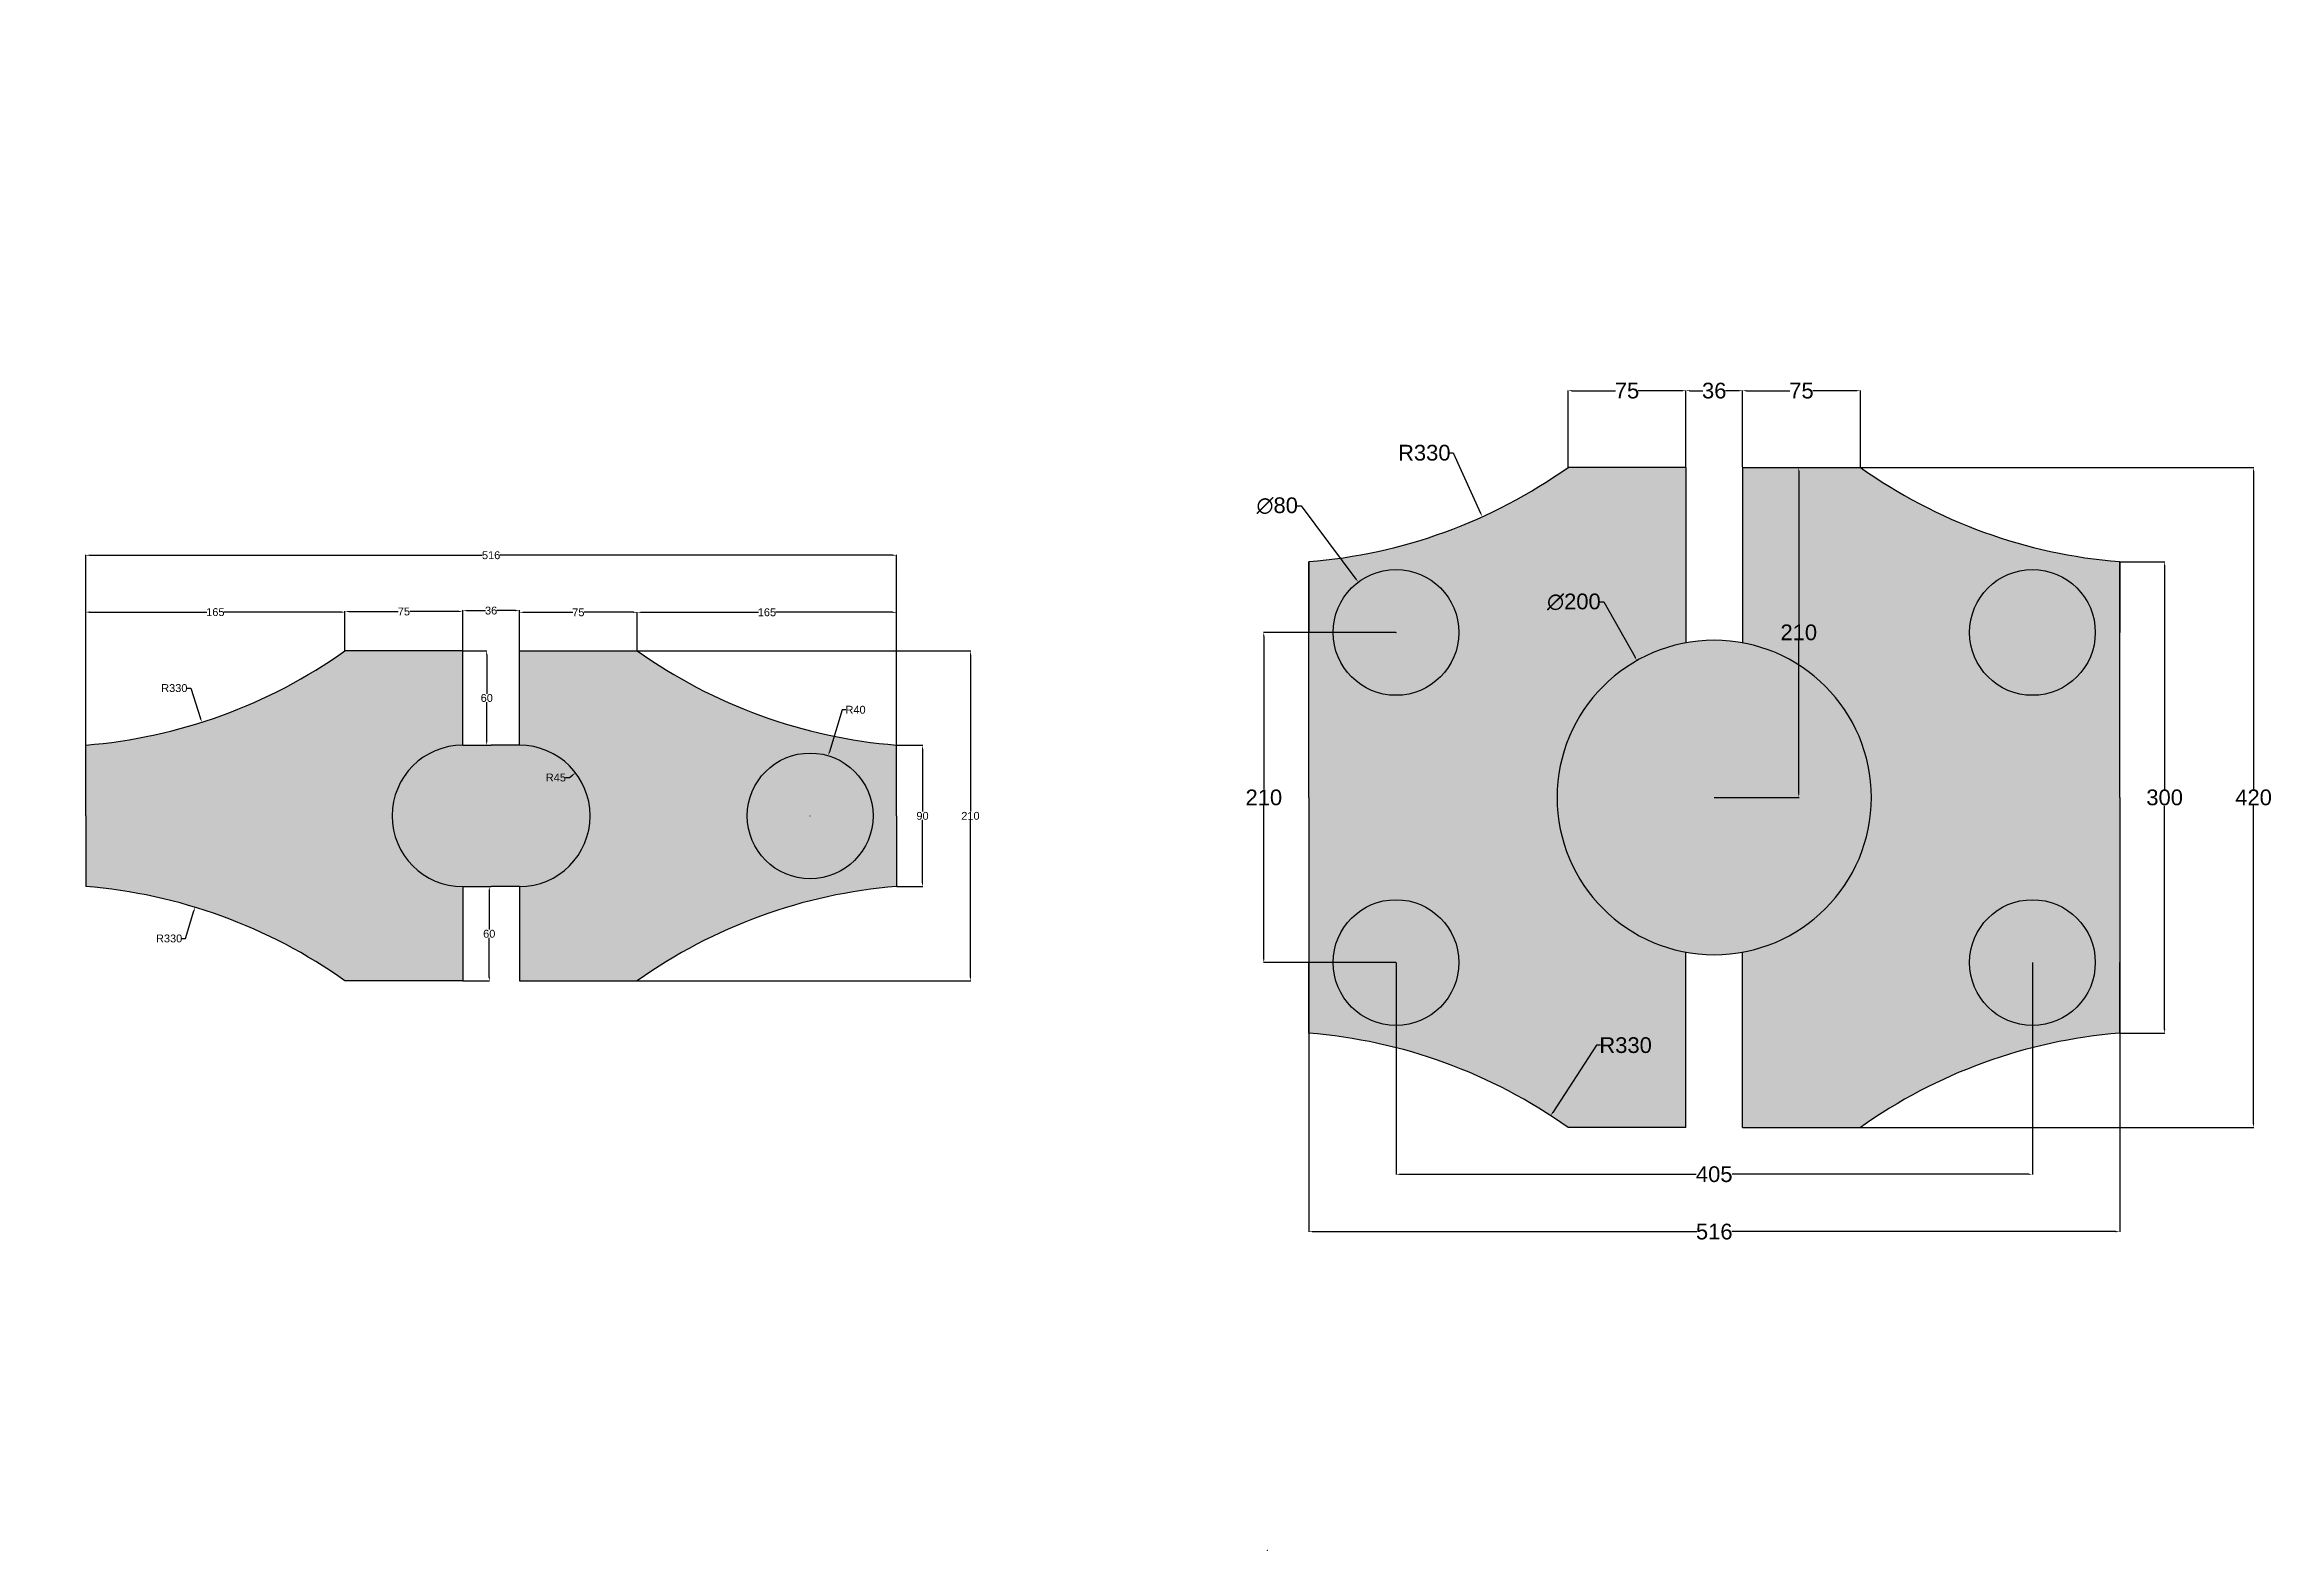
# Model space of a CAD drawing. Header units: inches. Extents: x 17 to 3646, y -345 to 614.
# Drawn here: x 1834 to 3251, y -345 to 614 of the extents above; entities that cross this region are included whole.
import ezdxf

# ---------------------------------------------------------------- set-up
doc = ezdxf.new("R2010")
doc.units = ezdxf.units.IN
doc.header["$MEASUREMENT"] = 0
doc.styles.get("Standard").update_dxf_attribs({"font": 'arial.ttf'})
doc.dimstyles.new('Copy(2) of Standard', dxfattribs={"dimtxt": 10, "dimasz": 2.5, "dimexe": 0.18, "dimexo": 0.0625, "dimgap": 0.09, "dimtad": 0, "dimtih": 1, "dimtoh": 1, "dimdec": 0, "dimzin": 0, "dimdsep": 46, "dimtxsty": 'Standard', "dimcen": 0.09, "dimadec": 0, "dimazin": 0, "dimtfac": 1, "dimtdec": 0, "dimtofl": 0, "dimtmove": 0, "dimatfit": 3, "dimfxl": 1, "dimtolj": 1, "dimtzin": 0, "dimarcsym": 0})
doc.dimstyles.get("Standard").update_dxf_attribs({"dimtxt": 5, "dimasz": 2.5, "dimexe": 0.18, "dimexo": 0.0625, "dimgap": 0.09, "dimtad": 0, "dimtih": 1, "dimtoh": 1, "dimdec": 0, "dimzin": 0, "dimdsep": 46, "dimtxsty": 'Standard', "dimcen": 0.09, "dimadec": 0, "dimazin": 0, "dimtfac": 1, "dimtdec": 0, "dimtofl": 0, "dimtmove": 0, "dimatfit": 3, "dimfxl": 1, "dimtolj": 1, "dimtzin": 0, "dimarcsym": 0})

msp = doc.modelspace()

# ---------------------------------------------------------------- blocks, each defined once
blk = doc.blocks.new('*D113')
at = {"color": 0, "lineweight": -2, "transparency": 16777216}
for p, q in [((2025.6, 227.9), (2025.6, 253)), ((2028.1, 252.8), (2059.5, 252.8)), ((2098.1, 252.8), (2066.8, 252.8)), ((2100.6, 227.9), (2100.6, 253))]:
    blk.add_line(p, q, dxfattribs=at)
at = {"color": 0, "transparency": 16777216}
for points in [[(2028.1, 253.2), (2028.1, 252.4), (2025.6, 252.8)], [(2098.1, 253.2), (2098.1, 252.4), (2100.6, 252.8)]]:
    blk.add_solid(points, dxfattribs=at)
at = {"layer": 'Defpoints', "color": 0, "transparency": 16777216}
for p in [(2100.6, 252.8), (2025.6, 227.8), (2100.6, 227.8)]:
    blk.add_point(p, dxfattribs=at)
at = {"color": 0, "transparency": 16777216, "insert": (2063.1, 252.8), "char_height": 5, "attachment_point": 5}
blk.add_mtext('\\A1;75', dxfattribs=at)
blk = doc.blocks.new('*D114')
at = {"color": 0, "lineweight": -2, "transparency": 16777216}
for p, q in [((2100.6, 227.9), (2100.6, 253.6)), ((2103.1, 253.4), (2115, 253.4)), ((2134.1, 253.4), (2122.3, 253.4)), ((2136.6, 227.9), (2136.6, 253.6))]:
    blk.add_line(p, q, dxfattribs=at)
at = {"color": 0, "transparency": 16777216}
for points in [[(2103.1, 253.8), (2103.1, 253), (2100.6, 253.4)], [(2134.1, 253.8), (2134.1, 253), (2136.6, 253.4)]]:
    blk.add_solid(points, dxfattribs=at)
at = {"layer": 'Defpoints', "color": 0, "transparency": 16777216}
for p in [(2136.6, 253.4), (2100.6, 227.8), (2136.6, 227.8)]:
    blk.add_point(p, dxfattribs=at)
at = {"color": 0, "transparency": 16777216, "insert": (2118.6, 253.4), "char_height": 5, "attachment_point": 5}
blk.add_mtext('\\A1;36', dxfattribs=at)
blk = doc.blocks.new('*D115')
at = {"color": 0, "lineweight": -2, "transparency": 16777216}
for p, q in [((2136.6, 227.9), (2136.6, 252.5)), ((2139.1, 252.3), (2170.5, 252.3)), ((2209.1, 252.3), (2177.8, 252.3)), ((2211.6, 227.9), (2211.6, 252.5))]:
    blk.add_line(p, q, dxfattribs=at)
at = {"color": 0, "transparency": 16777216}
for points in [[(2139.1, 252.7), (2139.1, 251.9), (2136.6, 252.3)], [(2209.1, 252.7), (2209.1, 251.9), (2211.6, 252.3)]]:
    blk.add_solid(points, dxfattribs=at)
at = {"layer": 'Defpoints', "color": 0, "transparency": 16777216}
for p in [(2211.6, 252.3), (2136.6, 227.8), (2211.6, 227.8)]:
    blk.add_point(p, dxfattribs=at)
at = {"color": 0, "transparency": 16777216, "insert": (2174.1, 252.3), "char_height": 5, "attachment_point": 5}
blk.add_mtext('\\A1;75', dxfattribs=at)
blk = doc.blocks.new('*D116')
at = {"color": 0, "lineweight": -2, "transparency": 16777216}
for p, q in [((2211.6, 227.9), (2211.6, 252.5)), ((2214.1, 252.3), (2288.7, 252.3)), ((2374.1, 252.3), (2299.5, 252.3)), ((2376.6, 167.9), (2376.6, 252.5))]:
    blk.add_line(p, q, dxfattribs=at)
at = {"color": 0, "transparency": 16777216}
for points in [[(2214.1, 252.7), (2214.1, 251.9), (2211.6, 252.3)], [(2374.1, 252.7), (2374.1, 251.9), (2376.6, 252.3)]]:
    blk.add_solid(points, dxfattribs=at)
at = {"layer": 'Defpoints', "color": 0, "transparency": 16777216}
for p in [(2376.6, 252.3), (2211.6, 227.8), (2376.6, 167.8)]:
    blk.add_point(p, dxfattribs=at)
at = {"color": 0, "transparency": 16777216, "insert": (2294.1, 252.3), "char_height": 5, "attachment_point": 5}
blk.add_mtext('\\A1;165', dxfattribs=at)
blk = doc.blocks.new('*D117')
at = {"color": 0, "lineweight": -2, "transparency": 16777216}
for p, q in [((1860.6, 167.9), (1860.6, 252.6)), ((1863.1, 252.4), (1937.7, 252.4)), ((2023.1, 252.4), (1948.5, 252.4)), ((2025.6, 227.9), (2025.6, 252.6))]:
    blk.add_line(p, q, dxfattribs=at)
at = {"color": 0, "transparency": 16777216}
for points in [[(1863.1, 252.9), (1863.1, 252), (1860.6, 252.4)], [(2023.1, 252.9), (2023.1, 252), (2025.6, 252.4)]]:
    blk.add_solid(points, dxfattribs=at)
at = {"layer": 'Defpoints', "color": 0, "transparency": 16777216}
for p in [(2025.6, 252.4), (2025.6, 227.8), (1860.6, 167.8)]:
    blk.add_point(p, dxfattribs=at)
at = {"color": 0, "transparency": 16777216, "insert": (1943.1, 252.4), "char_height": 5, "attachment_point": 5}
blk.add_mtext('\\A1;165', dxfattribs=at)
blk = doc.blocks.new('*D118')
at = {"color": 0, "lineweight": -2, "transparency": 16777216}
for p, q in [((1860.6, 167.9), (1860.6, 288.8)), ((1863.1, 288.6), (2113, 288.6)), ((2374.1, 288.6), (2124.2, 288.6)), ((2376.6, 167.9), (2376.6, 288.8))]:
    blk.add_line(p, q, dxfattribs=at)
at = {"color": 0, "transparency": 16777216}
for points in [[(1863.1, 289), (1863.1, 288.2), (1860.6, 288.6)], [(2374.1, 289), (2374.1, 288.2), (2376.6, 288.6)]]:
    blk.add_solid(points, dxfattribs=at)
at = {"layer": 'Defpoints', "color": 0, "transparency": 16777216}
for p in [(1860.6, 288.6), (1860.6, 167.8), (2376.6, 167.8)]:
    blk.add_point(p, dxfattribs=at)
at = {"color": 0, "transparency": 16777216, "insert": (2118.6, 288.6), "char_height": 5, "attachment_point": 5}
blk.add_mtext('\\A1;516', dxfattribs=at)
blk = doc.blocks.new('*D119')
at = {"color": 0, "lineweight": -2, "transparency": 16777216}
for p, q in [((2211.7, 227.8), (2423.8, 227.8)), ((2423.6, 225.3), (2423.6, 125.5)), ((2423.6, 20.3), (2423.6, 120.2)), ((2211.7, 17.8), (2423.8, 17.8))]:
    blk.add_line(p, q, dxfattribs=at)
at = {"color": 0, "transparency": 16777216}
for points in [[(2423.2, 225.3), (2424, 225.3), (2423.6, 227.8)], [(2423.2, 20.3), (2424, 20.3), (2423.6, 17.8)]]:
    blk.add_solid(points, dxfattribs=at)
at = {"layer": 'Defpoints', "color": 0, "transparency": 16777216}
for p in [(2211.6, 227.8), (2211.6, 17.8), (2423.6, 17.8)]:
    blk.add_point(p, dxfattribs=at)
at = {"color": 0, "transparency": 16777216, "insert": (2423.6, 122.8), "char_height": 5, "attachment_point": 5}
blk.add_mtext('\\A1;210', dxfattribs=at)
blk = doc.blocks.new('*D120')
at = {"color": 0, "lineweight": -2, "transparency": 16777216}
for p, q in [((2376.7, 167.8), (2393.3, 167.8)), ((2393.1, 165.3), (2393.1, 125.5)), ((2393.1, 80.3), (2393.1, 120.2)), ((2376.7, 77.8), (2393.3, 77.8))]:
    blk.add_line(p, q, dxfattribs=at)
at = {"color": 0, "transparency": 16777216}
for points in [[(2392.7, 165.3), (2393.5, 165.3), (2393.1, 167.8)], [(2392.7, 80.3), (2393.5, 80.3), (2393.1, 77.8)]]:
    blk.add_solid(points, dxfattribs=at)
at = {"layer": 'Defpoints', "color": 0, "transparency": 16777216}
for p in [(2376.6, 167.8), (2376.6, 77.8), (2393.1, 77.8)]:
    blk.add_point(p, dxfattribs=at)
at = {"color": 0, "transparency": 16777216, "insert": (2393.1, 122.8), "char_height": 5, "attachment_point": 5}
blk.add_mtext('\\A1;90', dxfattribs=at)
blk = doc.blocks.new('*D121')
at = {"color": 0, "lineweight": -2, "transparency": 16777216}
for p, q in [((1925, 204.1), (1927.5, 204.1)), ((1927.5, 204.1), (1933.7, 184.7))]:
    blk.add_line(p, q, dxfattribs=at)
at = {"color": 0, "transparency": 16777216}
blk.add_solid([(1934.1, 184.8), (1933.3, 184.6), (1934.5, 182.3)], dxfattribs=at)
at = {"layer": 'Defpoints', "color": 0, "transparency": 16777216}
for p in [(1834.4, 496.8), (1934.5, 182.3)]:
    blk.add_point(p, dxfattribs=at)
at = {"color": 0, "transparency": 16777216, "insert": (1917, 204.1), "char_height": 5, "attachment_point": 5}
blk.add_mtext('\\A1;R330', dxfattribs=at)
blk = doc.blocks.new('*D122')
at = {"color": 0, "lineweight": -2, "transparency": 16777216}
for p, q in [((1924.2, 44.8), (1929.5, 62.3)), ((1921.7, 44.8), (1924.2, 44.8))]:
    blk.add_line(p, q, dxfattribs=at)
at = {"color": 0, "transparency": 16777216}
blk.add_solid([(1929.1, 62.4), (1929.9, 62.2), (1930.2, 64.7)], dxfattribs=at)
at = {"layer": 'Defpoints', "color": 0, "transparency": 16777216}
for p in [(1930.2, 64.7), (1834.4, -251.1)]:
    blk.add_point(p, dxfattribs=at)
at = {"color": 0, "transparency": 16777216, "insert": (1913.7, 44.8), "char_height": 5, "attachment_point": 5}
blk.add_mtext('\\A1;R330', dxfattribs=at)
blk = doc.blocks.new('*D125')
at = {"color": 0, "lineweight": -2, "transparency": 16777216}
for p, q in [((2341.9, 190.3), (2333.9, 163.5)), ((2344.4, 190.3), (2341.9, 190.3)), ((2321.5, 122.8), (2321.7, 122.8)), ((2321.6, 122.8), (2321.6, 122.9))]:
    blk.add_line(p, q, dxfattribs=at)
at = {"color": 0, "transparency": 16777216}
blk.add_solid([(2333.5, 163.7), (2334.3, 163.4), (2333.1, 161.2)], dxfattribs=at)
at = {"layer": 'Defpoints', "color": 0, "transparency": 16777216}
for p in [(2333.1, 161.2), (2321.6, 122.8)]:
    blk.add_point(p, dxfattribs=at)
at = {"color": 0, "transparency": 16777216, "insert": (2350.5, 190.3), "char_height": 5, "attachment_point": 5}
blk.add_mtext('\\A1;R40', dxfattribs=at)
blk = doc.blocks.new('*D126')
at = {"color": 0, "lineweight": -2, "transparency": 16777216}
for p, q in [((2165.9, 147.2), (2168.4, 147.2)), ((2168.4, 147.2), (2170.4, 148.7))]:
    blk.add_line(p, q, dxfattribs=at)
at = {"color": 0, "transparency": 16777216}
blk.add_solid([(2170.1, 149), (2170.6, 148.4), (2172.4, 150.2)], dxfattribs=at)
at = {"layer": 'Defpoints', "color": 0, "transparency": 16777216}
for p in [(2172.4, 150.2), (2136.6, 122.8)]:
    blk.add_point(p, dxfattribs=at)
at = {"color": 0, "transparency": 16777216, "insert": (2159.8, 147.2), "char_height": 5, "attachment_point": 5}
blk.add_mtext('\\A1;R45', dxfattribs=at)
blk = doc.blocks.new('*D127')
at = {"color": 0, "lineweight": -2, "transparency": 16777216}
for p, q in [((2100.7, 227.8), (2115.9, 227.8)), ((2115.8, 225.3), (2115.8, 200.5)), ((2115.8, 170.3), (2115.8, 195.2)), ((2100.7, 167.8), (2115.9, 167.8))]:
    blk.add_line(p, q, dxfattribs=at)
at = {"color": 0, "transparency": 16777216}
for points in [[(2115.3, 225.3), (2116.2, 225.3), (2115.8, 227.8)], [(2115.3, 170.3), (2116.2, 170.3), (2115.8, 167.8)]]:
    blk.add_solid(points, dxfattribs=at)
at = {"layer": 'Defpoints', "color": 0, "transparency": 16777216}
for p in [(2100.6, 227.8), (2100.6, 167.8), (2115.8, 167.8)]:
    blk.add_point(p, dxfattribs=at)
at = {"color": 0, "transparency": 16777216, "insert": (2115.8, 197.8), "char_height": 5, "attachment_point": 5}
blk.add_mtext('\\A1;60', dxfattribs=at)
blk = doc.blocks.new('*D128')
at = {"color": 0, "lineweight": -2, "transparency": 16777216}
for p, q in [((2100.7, 77.8), (2117.6, 77.8)), ((2117.4, 75.3), (2117.4, 50.5)), ((2117.4, 20.3), (2117.4, 45.2)), ((2100.7, 17.8), (2117.6, 17.8))]:
    blk.add_line(p, q, dxfattribs=at)
at = {"color": 0, "transparency": 16777216}
for points in [[(2117, 75.3), (2117.9, 75.3), (2117.4, 77.8)], [(2117, 20.3), (2117.9, 20.3), (2117.4, 17.8)]]:
    blk.add_solid(points, dxfattribs=at)
at = {"layer": 'Defpoints', "color": 0, "transparency": 16777216}
for p in [(2100.6, 77.8), (2100.6, 17.8), (2117.4, 17.8)]:
    blk.add_point(p, dxfattribs=at)
at = {"color": 0, "transparency": 16777216, "insert": (2117.4, 47.8), "char_height": 5, "attachment_point": 5}
blk.add_mtext('\\A1;60', dxfattribs=at)
blk = doc.blocks.new('*D130')
at = {"color": 0, "lineweight": -2, "transparency": 16777216}
for p, q in [((2914.9, 344.5), (2950.9, 344.5)), ((2950.7, 342), (2950.7, 244.7)), ((2950.7, 137), (2950.7, 234.4)), ((2896.9, 134.5), (2950.9, 134.5))]:
    blk.add_line(p, q, dxfattribs=at)
at = {"color": 0, "transparency": 16777216}
for points in [[(2950.3, 342), (2951.1, 342), (2950.7, 344.5)], [(2950.3, 137), (2951.1, 137), (2950.7, 134.5)]]:
    blk.add_solid(points, dxfattribs=at)
at = {"layer": 'Defpoints', "color": 0, "transparency": 16777216}
for p in [(2914.9, 344.5), (2896.9, 134.5), (2950.7, 134.5)]:
    blk.add_point(p, dxfattribs=at)
at = {"color": 0, "transparency": 16777216, "insert": (2950.7, 239.5), "char_height": 10, "attachment_point": 5}
blk.add_mtext('\\A1;210', dxfattribs=at)
blk = doc.blocks.new('*D131')
at = {"color": 0, "lineweight": -2, "transparency": 16777216}
for p, q in [((2878.9, 344.6), (2878.9, 393.5)), ((2881.4, 393.3), (2889.6, 393.3)), ((2912.4, 393.3), (2904.1, 393.3)), ((2914.9, 344.6), (2914.9, 393.5))]:
    blk.add_line(p, q, dxfattribs=at)
at = {"color": 0, "transparency": 16777216}
for points in [[(2881.4, 393.7), (2881.4, 392.9), (2878.9, 393.3)], [(2912.4, 393.7), (2912.4, 392.9), (2914.9, 393.3)]]:
    blk.add_solid(points, dxfattribs=at)
at = {"layer": 'Defpoints', "color": 0, "transparency": 16777216}
for p in [(2914.9, 393.3), (2878.9, 344.5), (2914.9, 344.5)]:
    blk.add_point(p, dxfattribs=at)
at = {"color": 0, "transparency": 16777216, "insert": (2896.9, 393.3), "char_height": 10, "attachment_point": 5}
blk.add_mtext('\\A1;36', dxfattribs=at)
blk = doc.blocks.new('*D132')
at = {"color": 0, "lineweight": -2, "transparency": 16777216}
for p, q in [((2803.9, 344.6), (2803.9, 393.5)), ((2806.4, 393.3), (2834.1, 393.3)), ((2876.4, 393.3), (2848.6, 393.3)), ((2878.9, 344.6), (2878.9, 393.5))]:
    blk.add_line(p, q, dxfattribs=at)
at = {"color": 0, "transparency": 16777216}
for points in [[(2806.4, 393.7), (2806.4, 392.9), (2803.9, 393.3)], [(2876.4, 393.7), (2876.4, 392.9), (2878.9, 393.3)]]:
    blk.add_solid(points, dxfattribs=at)
at = {"layer": 'Defpoints', "color": 0, "transparency": 16777216}
for p in [(2878.9, 393.3), (2803.9, 344.5), (2878.9, 344.5)]:
    blk.add_point(p, dxfattribs=at)
at = {"color": 0, "transparency": 16777216, "insert": (2841.4, 393.3), "char_height": 10, "attachment_point": 5}
blk.add_mtext('\\A1;75', dxfattribs=at)
blk = doc.blocks.new('*D133')
at = {"color": 0, "lineweight": -2, "transparency": 16777216}
for p, q in [((2914.9, 344.6), (2914.9, 393.5)), ((2917.4, 393.3), (2945.1, 393.3)), ((2987.4, 393.3), (2959.6, 393.3)), ((2989.9, 344.6), (2989.9, 393.5))]:
    blk.add_line(p, q, dxfattribs=at)
at = {"color": 0, "transparency": 16777216}
for points in [[(2917.4, 393.7), (2917.4, 392.9), (2914.9, 393.3)], [(2987.4, 393.7), (2987.4, 392.9), (2989.9, 393.3)]]:
    blk.add_solid(points, dxfattribs=at)
at = {"layer": 'Defpoints', "color": 0, "transparency": 16777216}
for p in [(2989.9, 393.3), (2914.9, 344.5), (2989.9, 344.5)]:
    blk.add_point(p, dxfattribs=at)
at = {"color": 0, "transparency": 16777216, "insert": (2952.4, 393.3), "char_height": 10, "attachment_point": 5}
blk.add_mtext('\\A1;75', dxfattribs=at)
blk = doc.blocks.new('*D134')
at = {"color": 0, "lineweight": -2, "transparency": 16777216}
for p, q in [((2989.9, 344.5), (3240.3, 344.5)), ((3240.1, 342), (3240.1, 139.7)), ((3240.1, -73), (3240.1, 129.4)), ((2989.9, -75.5), (3240.3, -75.5))]:
    blk.add_line(p, q, dxfattribs=at)
at = {"color": 0, "transparency": 16777216}
for points in [[(3239.7, 342), (3240.5, 342), (3240.1, 344.5)], [(3239.7, -73), (3240.5, -73), (3240.1, -75.5)]]:
    blk.add_solid(points, dxfattribs=at)
at = {"layer": 'Defpoints', "color": 0, "transparency": 16777216}
for p in [(2989.9, 344.5), (2989.9, -75.5), (3240.1, -75.5)]:
    blk.add_point(p, dxfattribs=at)
at = {"color": 0, "transparency": 16777216, "insert": (3240.1, 134.5), "char_height": 10, "attachment_point": 5}
blk.add_mtext('\\A1;420', dxfattribs=at)
blk = doc.blocks.new('*D135')
at = {"color": 0, "lineweight": -2, "transparency": 16777216}
for p, q in [((3154.9, 284.5), (3183.7, 284.5)), ((3183.5, 282), (3183.5, 139.7)), ((3183.5, -13), (3183.5, 129.3)), ((3154.9, -15.5), (3183.7, -15.5))]:
    blk.add_line(p, q, dxfattribs=at)
at = {"color": 0, "transparency": 16777216}
for points in [[(3183.1, 282), (3183.9, 282), (3183.5, 284.5)], [(3183.1, -13), (3183.9, -13), (3183.5, -15.5)]]:
    blk.add_solid(points, dxfattribs=at)
at = {"layer": 'Defpoints', "color": 0, "transparency": 16777216}
for p in [(3154.9, 284.5), (3154.9, -15.5), (3183.5, -15.5)]:
    blk.add_point(p, dxfattribs=at)
at = {"color": 0, "transparency": 16777216, "insert": (3183.5, 134.5), "char_height": 10, "attachment_point": 5}
blk.add_mtext('\\A1;300', dxfattribs=at)
blk = doc.blocks.new('*D136')
at = {"color": 0, "lineweight": -2, "transparency": 16777216}
for p, q in [((2694.3, 239.5), (2610.1, 239.5)), ((2610.3, 237), (2610.3, 139.7)), ((2610.3, 32), (2610.3, 129.4)), ((2694.3, 29.5), (2610.1, 29.5))]:
    blk.add_line(p, q, dxfattribs=at)
at = {"color": 0, "transparency": 16777216}
for points in [[(2609.8, 237), (2610.7, 237), (2610.3, 239.5)], [(2609.8, 32), (2610.7, 32), (2610.3, 29.5)]]:
    blk.add_solid(points, dxfattribs=at)
at = {"layer": 'Defpoints', "color": 0, "transparency": 16777216}
for p in [(2694.4, 239.5), (2610.3, 29.5), (2694.4, 29.5)]:
    blk.add_point(p, dxfattribs=at)
at = {"color": 0, "transparency": 16777216, "insert": (2610.3, 134.5), "char_height": 10, "attachment_point": 5}
blk.add_mtext('\\A1;210', dxfattribs=at)
blk = doc.blocks.new('*D137')
at = {"color": 0, "lineweight": -2, "transparency": 16777216}
for p, q in [((2638.9, -15.5), (2638.9, -141.9)), ((3154.9, -15.5), (3154.9, -141.9)), ((2641.4, -141.7), (2885.8, -141.7)), ((3152.4, -141.7), (2908, -141.7))]:
    blk.add_line(p, q, dxfattribs=at)
at = {"color": 0, "transparency": 16777216}
for points in [[(2641.4, -141.3), (2641.4, -142.1), (2638.9, -141.7)], [(3152.4, -141.3), (3152.4, -142.1), (3154.9, -141.7)]]:
    blk.add_solid(points, dxfattribs=at)
at = {"layer": 'Defpoints', "color": 0, "transparency": 16777216}
for p in [(2638.9, -15.5), (3154.9, -15.5), (3154.9, -141.7)]:
    blk.add_point(p, dxfattribs=at)
at = {"color": 0, "transparency": 16777216, "insert": (2896.9, -141.7), "char_height": 10, "attachment_point": 5}
blk.add_mtext('\\A1;516', dxfattribs=at)
blk = doc.blocks.new('*D138')
at = {"color": 0, "lineweight": -2, "transparency": 16777216}
for p, q in [((2694.4, 29.5), (2694.4, -105.4)), ((3099.4, 29.5), (3099.4, -105.4)), ((2696.9, -105.2), (2885.5, -105.2)), ((3096.9, -105.2), (2908.3, -105.2))]:
    blk.add_line(p, q, dxfattribs=at)
at = {"color": 0, "transparency": 16777216}
for points in [[(2696.9, -104.8), (2696.9, -105.6), (2694.4, -105.2)], [(3096.9, -104.8), (3096.9, -105.6), (3099.4, -105.2)]]:
    blk.add_solid(points, dxfattribs=at)
at = {"layer": 'Defpoints', "color": 0, "transparency": 16777216}
for p in [(2694.4, 29.5), (3099.4, 29.5), (3099.4, -105.2)]:
    blk.add_point(p, dxfattribs=at)
at = {"color": 0, "transparency": 16777216, "insert": (2896.9, -105.2), "char_height": 10, "attachment_point": 5}
blk.add_mtext('\\A1;405', dxfattribs=at)
blk = doc.blocks.new('*D139')
at = {"color": 0, "lineweight": -2, "transparency": 16777216}
for p, q in [((2822, -23.1), (2794.2, -65.8)), ((2824.5, -23.1), (2822, -23.1)), ((2612.6, -344.4), (2612.8, -344.4)), ((2612.7, -344.5), (2612.7, -344.3))]:
    blk.add_line(p, q, dxfattribs=at)
at = {"color": 0, "transparency": 16777216}
blk.add_solid([(2793.8, -65.6), (2794.5, -66.1), (2792.8, -67.9)], dxfattribs=at)
at = {"layer": 'Defpoints', "color": 0, "transparency": 16777216}
for p in [(2792.8, -67.9), (2612.7, -344.4)]:
    blk.add_point(p, dxfattribs=at)
at = {"color": 0, "transparency": 16777216, "insert": (2840.5, -23.1), "char_height": 10, "attachment_point": 5}
blk.add_mtext('\\A1;R330', dxfattribs=at)
blk = doc.blocks.new('*D140')
at = {"color": 0, "lineweight": -2, "transparency": 16777216}
for p, q in [((2728.3, 353.8), (2730.8, 353.8)), ((2730.8, 353.8), (2748.2, 315.4))]:
    blk.add_line(p, q, dxfattribs=at)
at = {"color": 0, "transparency": 16777216}
blk.add_solid([(2748.6, 315.6), (2747.9, 315.2), (2749.3, 313.1)], dxfattribs=at)
at = {"layer": 'Defpoints', "color": 0, "transparency": 16777216}
for p in [(2612.7, 613.5), (2749.3, 313.1)]:
    blk.add_point(p, dxfattribs=at)
at = {"color": 0, "transparency": 16777216, "insert": (2712.4, 353.8), "char_height": 10, "attachment_point": 5}
blk.add_mtext('\\A1;R330', dxfattribs=at)
blk = doc.blocks.new('*D141')
at = {"color": 0, "lineweight": -2, "transparency": 16777216}
for p, q in [((2631.5, 320.1), (2634, 320.1)), ((2634, 320.1), (2668.9, 273.5)), ((2694.3, 239.5), (2694.5, 239.5)), ((2694.4, 239.5), (2694.4, 239.6))]:
    blk.add_line(p, q, dxfattribs=at)
at = {"color": 0, "transparency": 16777216}
blk.add_solid([(2669.2, 273.8), (2668.6, 273.3), (2670.4, 271.5)], dxfattribs=at)
at = {"layer": 'Defpoints', "color": 0, "transparency": 16777216}
for p in [(2670.4, 271.5), (2718.4, 207.5)]:
    blk.add_point(p, dxfattribs=at)
at = {"color": 0, "transparency": 16777216, "insert": (2618.8, 320.1), "char_height": 10, "attachment_point": 5}
blk.add_mtext('\\A1;∅80', dxfattribs=at)
blk = doc.blocks.new('*D142')
at = {"color": 0, "lineweight": -2, "transparency": 16777216}
for p, q in [((2824.1, 258.9), (2826.6, 258.9)), ((2826.6, 258.9), (2846.5, 223.8)), ((2896.8, 134.5), (2897, 134.5)), ((2896.9, 134.5), (2896.9, 134.6))]:
    blk.add_line(p, q, dxfattribs=at)
at = {"color": 0, "transparency": 16777216}
blk.add_solid([(2846.8, 224), (2846.1, 223.6), (2847.7, 221.6)], dxfattribs=at)
at = {"layer": 'Defpoints', "color": 0, "transparency": 16777216}
for p in [(2847.7, 221.6), (2946.1, 47.5)]:
    blk.add_point(p, dxfattribs=at)
at = {"color": 0, "transparency": 16777216, "insert": (2807.6, 258.9), "char_height": 10, "attachment_point": 5}
blk.add_mtext('\\A1;∅200', dxfattribs=at)

# ---------------------------------------------------------------- dimensions: what is measured, and where the dimension line sits
for center, mpoint, dimstyle, picture, middle in [((2612.7, 613.5), (2749.3, 313.1), 'Copy(2) of Standard', '*D140', (2712.4, 353.8)), ((1834.4, 496.8), (1934.5, 182.3), 'Standard', '*D121', (1917, 204.1)), ((2321.6, 122.8), (2333.1, 161.2), 'Standard', '*D125', (2350.5, 190.3)), ((2136.6, 122.8), (2172.4, 150.2), 'Standard', '*D126', (2159.8, 147.2)), ((1834.4, -251.1), (1930.2, 64.7), 'Standard', '*D122', (1913.7, 44.8)), ((2612.7, -344.4), (2792.8, -67.9), 'Copy(2) of Standard', '*D139', (2840.5, -23.1))]:
    dim = msp.add_radius_dim(center=center, mpoint=mpoint, dimstyle=dimstyle)
    dim.commit()
    dim.dimension.update_dxf_attribs({"geometry": picture, "text_midpoint": middle, "dimtype": 164})
for base, p1, p2, dimstyle, picture, middle in [((2878.9, 393.3), (2803.9, 344.5), (2878.9, 344.5), 'Copy(2) of Standard', '*D132', (2841.4, 393.3)), ((2914.9, 393.3), (2878.9, 344.5), (2914.9, 344.5), 'Copy(2) of Standard', '*D131', (2896.9, 393.3)), ((2989.9, 393.3), (2914.9, 344.5), (2989.9, 344.5), 'Copy(2) of Standard', '*D133', (2952.4, 393.3)), ((1860.6, 288.6), (2376.6, 167.8), (1860.6, 167.8), 'Standard', '*D118', (2118.6, 288.6)), ((2025.6, 252.4), (1860.6, 167.8), (2025.6, 227.8), 'Standard', '*D117', (1943.1, 252.4)), ((2100.6, 252.8), (2025.6, 227.8), (2100.6, 227.8), 'Standard', '*D113', (2063.1, 252.8)), ((2136.6, 253.4), (2100.6, 227.8), (2136.6, 227.8), 'Standard', '*D114', (2118.6, 253.4)), ((2211.6, 252.3), (2136.6, 227.8), (2211.6, 227.8), 'Standard', '*D115', (2174.1, 252.3)), ((2376.6, 252.3), (2211.6, 227.8), (2376.6, 167.8), 'Standard', '*D116', (2294.1, 252.3)), ((3099.4, -105.2), (2694.4, 29.5), (3099.4, 29.5), 'Copy(2) of Standard', '*D138', (2896.9, -105.2)), ((3154.9, -141.7), (2638.9, -15.5), (3154.9, -15.5), 'Copy(2) of Standard', '*D137', (2896.9, -141.7))]:
    dim = msp.add_linear_dim(base=base, p1=p1, p2=p2, dimstyle=dimstyle)
    dim.commit()
    dim.dimension.update_dxf_attribs({"geometry": picture, "text_midpoint": middle})
for base, p1, p2, dimstyle, picture, middle in [((2950.7, 134.5), (2914.9, 344.5), (2896.9, 134.5), 'Copy(2) of Standard', '*D130', (2950.7, 239.5)), ((2423.6, 17.8), (2211.6, 227.8), (2211.6, 17.8), 'Standard', '*D119', (2423.6, 122.8))]:
    dim = msp.add_linear_dim(base=base, p1=p1, p2=p2, angle=90, dimstyle=dimstyle)
    dim.commit()
    dim.dimension.update_dxf_attribs({"geometry": picture, "text_midpoint": middle, "dimtype": 160})
for base, p1, p2, dimstyle, picture, middle in [((3240.1, -75.5), (2989.9, 344.5), (2989.9, -75.5), 'Copy(2) of Standard', '*D134', (3240.1, 134.5)), ((3183.5, -15.5), (3154.9, 284.5), (3154.9, -15.5), 'Copy(2) of Standard', '*D135', (3183.5, 134.5)), ((2115.8, 167.8), (2100.6, 227.8), (2100.6, 167.8), 'Standard', '*D127', (2115.8, 197.8)), ((2610.3, 29.5), (2694.4, 239.5), (2694.4, 29.5), 'Copy(2) of Standard', '*D136', (2610.3, 134.5)), ((2393.1, 77.8), (2376.6, 167.8), (2376.6, 77.8), 'Standard', '*D120', (2393.1, 122.8)), ((2117.4, 17.8), (2100.6, 77.8), (2100.6, 17.8), 'Standard', '*D128', (2117.4, 47.8))]:
    dim = msp.add_linear_dim(base=base, p1=p1, p2=p2, angle=90, dimstyle=dimstyle)
    dim.commit()
    dim.dimension.update_dxf_attribs({"geometry": picture, "text_midpoint": middle})
for p1, p2, picture, middle in [((2718.4, 207.5), (2670.4, 271.5), '*D141', (2618.8, 320.1)), ((2946.1, 47.5), (2847.7, 221.6), '*D142', (2807.6, 258.9))]:
    dim = msp.add_diameter_dim_2p(p1=p1, p2=p2, dimstyle='Copy(2) of Standard')
    dim.commit()
    dim.dimension.update_dxf_attribs({"geometry": picture, "text_midpoint": middle, "dimtype": 163})

# ---------------------------------------------------------------- hatches: boundary and pattern name
h = msp.add_hatch(color=256)
h.dxf.hatch_style = 1
h.set_gradient(color1=(122, 175, 223), color2=(199, 200, 202), name='CYLINDER')
h.paths.add_polyline_path([(2638.9, 284.5), (2638.9, 239.5), (2638.9, 134.5), (2638.9, -15.5, -0.135448), (2803.9, -75.5), (2878.9, -75.5), (2878.9, 36.2, -0.362144), (2796.9, 134.5, -0.362144), (2878.9, 232.9), (2878.9, 344.5), (2803.9, 344.5, -0.135448)])
h.paths.add_polyline_path([(2734.4, 239.5, -1), (2654.4, 239.5, -1)], flags=16)
h.paths.add_polyline_path([(2734.4, 29.5, -1), (2654.4, 29.5, -1)], flags=16)
h = msp.add_hatch(color=256)
h.dxf.hatch_style = 1
h.set_gradient(color1=(39, 118, 187), color2=(199, 200, 202), name='CYLINDER')
h.paths.add_polyline_path([(2996.9, 134.5, -0.362144), (2914.9, 36.2), (2914.9, -75.5), (2989.9, -75.5, -0.135448), (3154.9, -15.5), (3154.9, 29.5), (3154.9, 134.5), (3154.9, 284.5, -0.135448), (2989.9, 344.5), (2914.9, 344.5), (2914.9, 232.9, -0.362144)])
h.paths.add_polyline_path([(3139.4, 239.5, -1), (3059.4, 239.5, -1)], flags=16)
h.paths.add_polyline_path([(3139.4, 29.5, -1), (3059.4, 29.5, -1)], flags=16)
h = msp.add_hatch(color=256)
h.dxf.hatch_style = 1
h.set_gradient(color1=(205, 105, 40), color2=(244, 238, 81), name='SPHERICAL')
h.paths.add_polyline_path([(2654.4, 239.5, 1), (2734.4, 239.5, 1)])
h = msp.add_hatch(color=256)
h.dxf.hatch_style = 1
h.set_gradient(color1=(205, 105, 40), color2=(244, 238, 81), name='SPHERICAL')
h.paths.add_polyline_path([(3059.4, 239.5, 1), (3139.4, 239.5, 1)])
h = msp.add_hatch(color=256)
h.dxf.hatch_style = 1
h.set_gradient(color1=(19, 155, 72), name='CYLINDER')
h.paths.add_polyline_path([(2376.6, 167.8, -0.135448), (2211.6, 227.8), (2136.6, 227.8), (2136.6, 167.8, -0.414214), (2181.6, 122.8, -0.414214), (2136.6, 77.8), (2136.6, 17.8), (2211.6, 17.8, -0.135448), (2376.6, 77.8), (2376.6, 122.8)])
h.paths.add_polyline_path([(2361.6, 122.8, -1), (2281.6, 122.8, -1)], flags=16)
h.paths.add_polyline_path([(2100.6, 227.8), (2025.6, 227.8, -0.135448), (1860.6, 167.8), (1860.6, 122.8), (1860.6, 77.8, -0.135448), (2025.6, 17.8), (2100.6, 17.8), (2100.6, 77.8, -0.414214), (2055.6, 122.8, -0.414214), (2100.6, 167.8)])
h = msp.add_hatch(color=256)
h.dxf.hatch_style = 1
h.set_gradient(color1=(205, 105, 40), color2=(244, 238, 81), name='SPHERICAL')
h.paths.add_polyline_path([(2796.9, 134.5, 0.414214), (2896.9, 34.5, 0.414214), (2996.9, 134.5, 0.414214), (2896.9, 234.5, 0.414214)])
h = msp.add_hatch(color=256)
h.dxf.hatch_style = 1
h.set_gradient(color1=(19, 155, 72), name='SPHERICAL')
h.paths.add_polyline_path([(2181.6, 122.8, 0.414214), (2136.6, 167.8), (2118.6, 167.8), (2100.6, 167.8, 0.414214), (2055.6, 122.8, 0.414214), (2100.6, 77.8), (2118.6, 77.8), (2136.6, 77.8, 0.414214)])
h = msp.add_hatch(color=256)
h.dxf.hatch_style = 1
h.set_gradient(color1=(100, 33, 101), name='SPHERICAL')
h.paths.add_polyline_path([(2281.6, 122.8, 1), (2361.6, 122.8, 1)])
h = msp.add_hatch(color=256)
h.dxf.hatch_style = 1
h.set_gradient(color1=(205, 105, 40), color2=(244, 238, 81), name='SPHERICAL')
h.paths.add_polyline_path([(2654.4, 29.5, 1), (2734.4, 29.5, 1)])
h = msp.add_hatch(color=256)
h.dxf.hatch_style = 1
h.set_gradient(color1=(205, 105, 40), color2=(244, 238, 81), name='SPHERICAL')
h.paths.add_polyline_path([(3059.4, 29.5, 1), (3139.4, 29.5, 1)])

# ---------------------------------------------------------------- linework, layer by layer
for p, q in [((2878.9, 344.5), (2803.9, 344.5)), ((2878.9, 344.5), (2878.9, 232.9)), ((2914.9, 344.5), (2989.9, 344.5)), ((2914.9, 344.5), (2914.9, 232.9)), ((2638.9, 134.5), (2638.9, 284.5)), ((2638.9, 284.5), (2638.9, 239.5)), ((3154.9, 134.5), (3154.9, 284.5)), ((3154.9, 284.5), (3154.9, 239.5)), ((2100.6, 227.8), (2025.6, 227.8)), ((2100.6, 167.8), (2100.6, 227.8)), ((2136.6, 167.8), (2136.6, 227.8)), ((2136.6, 227.8), (2211.6, 227.8)), ((1860.6, 122.8), (1860.6, 167.8)), ((2100.6, 167.8), (2118.6, 167.8)), ((2136.6, 167.8), (2118.6, 167.8)), ((2376.6, 122.8), (2376.6, 167.8)), ((2638.9, 134.5), (2638.9, -15.5)), ((3154.9, 134.5), (3154.9, -15.5)), ((1860.6, 122.8), (1860.6, 77.8)), ((2376.6, 122.8), (2376.6, 77.8)), ((2100.6, 77.8), (2100.6, 17.8)), ((2100.6, 77.8), (2118.6, 77.8)), ((2136.6, 77.8), (2118.6, 77.8)), ((2136.6, 77.8), (2136.6, 17.8)), ((2638.9, -15.5), (2638.9, 29.5)), ((2878.9, -75.5), (2878.9, 36.2)), ((2914.9, -75.5), (2914.9, 36.2)), ((3154.9, -15.5), (3154.9, 29.5)), ((2100.6, 17.8), (2025.6, 17.8)), ((2136.6, 17.8), (2211.6, 17.8)), ((2878.9, -75.5), (2803.9, -75.5)), ((2914.9, -75.5), (2989.9, -75.5))]:
    msp.add_line(p, q)
for centre in [(2694.4, 239.5), (3099.4, 239.5), (2321.6, 122.8), (2694.4, 29.5), (3099.4, 29.5)]:
    msp.add_circle(centre, 40)
for centre, radius, start, end in [((2612.7, 613.5), 330, 274.5558, 305.4104), ((3181.1, 613.5), 330, 234.5896, 265.4442), ((1834.4, 496.8), 330, 274.5558, 305.4104), ((2402.8, 496.8), 330, 234.5896, 265.4442), ((2896.9, 134.5), 100, 90, 180), ((2896.9, 134.5), 100, 0, 90), ((2100.6, 122.8), 45, 90, 180), ((2136.6, 122.8), 45, 0, 90), ((2896.9, 134.5), 100, 180, 270), ((2896.9, 134.5), 100, 270, 0), ((2100.6, 122.8), 45, 180, 270), ((2136.6, 122.8), 45, 270, 0), ((1834.4, -251.1), 330, 54.5896, 85.4442), ((2402.8, -251.1), 330, 94.5558, 125.4104), ((2612.7, -344.4), 330, 54.5896, 85.4442), ((3181.1, -344.4), 330, 94.5558, 125.4104)]:
    msp.add_arc(centre, radius, start, end)

msp.set_redraw_order([(e.dxf.handle, doc.entitydb.next_handle()) for e in msp.query("TEXT MTEXT ATTDEF DIMENSION ARC_DIMENSION")])  # texts and dimensions are drawn at this point

doc.saveas('drawing.dxf')
